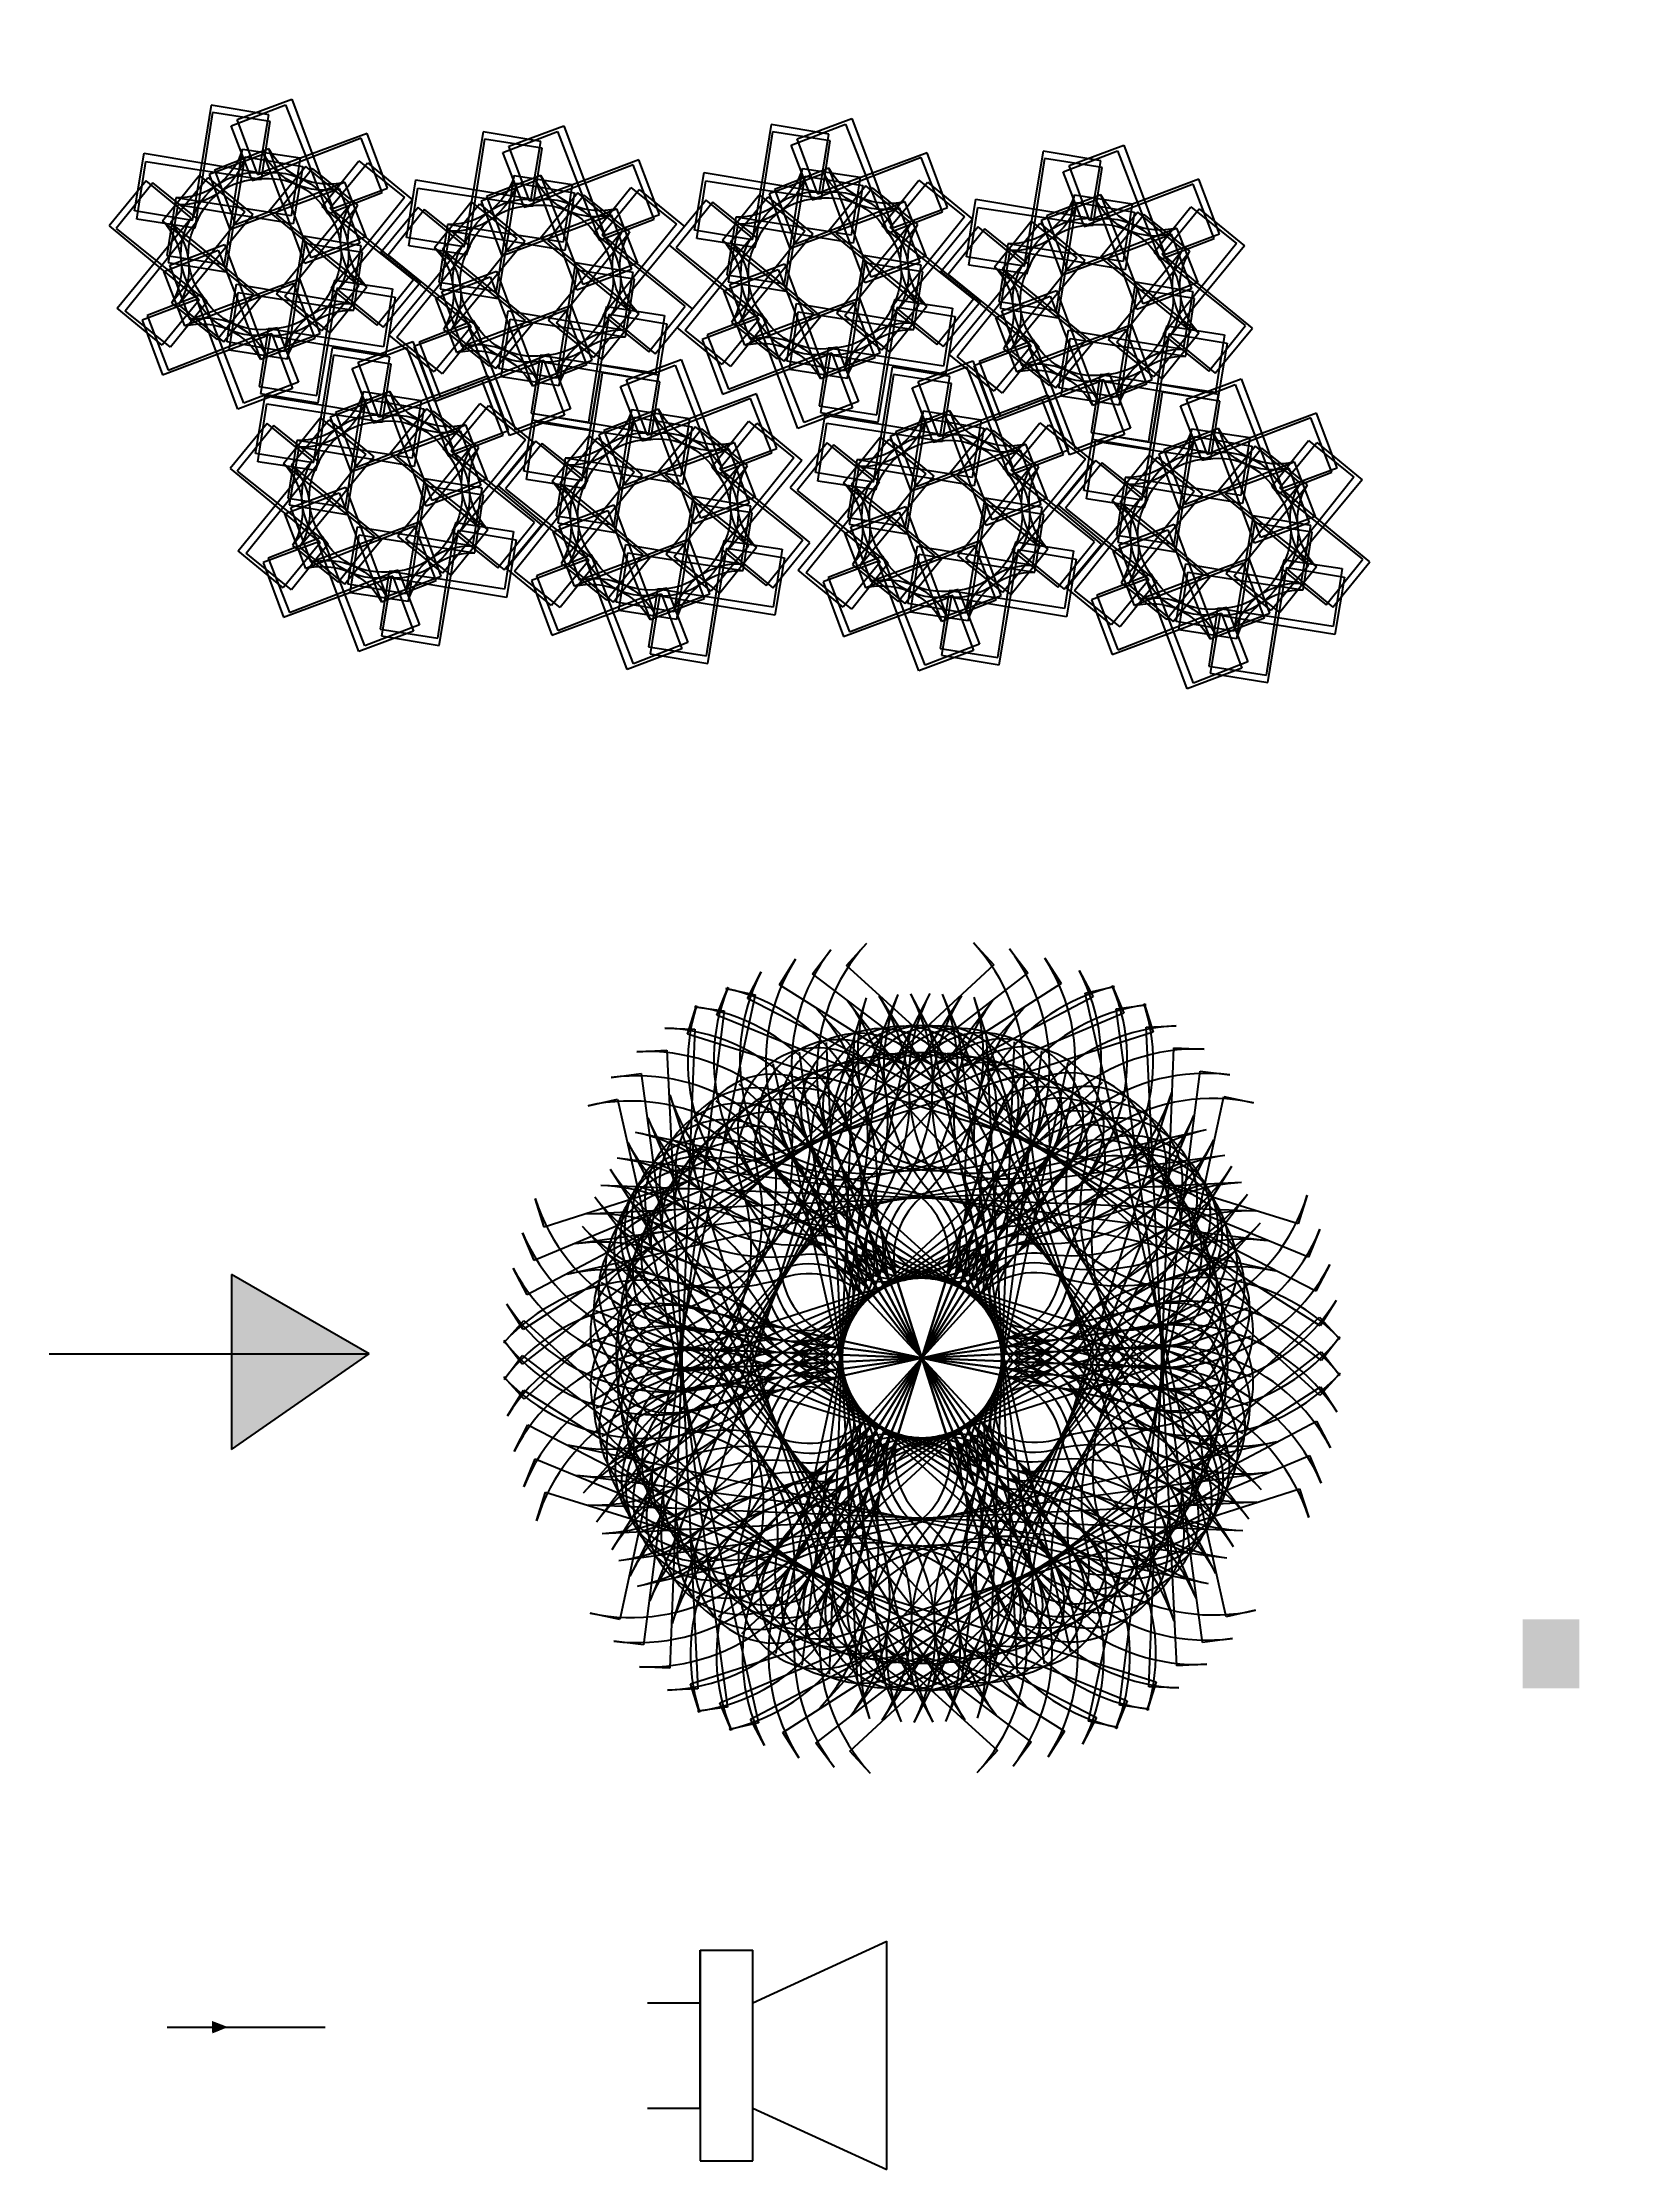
# Model space of a CAD drawing. Header units: inches. Extents: x 0 to 93838, y -1 to 60645.
# Drawn here: x 412.9 to 468.2, y 110 to 185 of the extents above; entities that cross this region are included whole.
import ezdxf

# ---------------------------------------------------------------- set-up
doc = ezdxf.new("R2010")
doc.units = ezdxf.units.IN
doc.header["$MEASUREMENT"] = 0
doc.styles.get("Standard").update_dxf_attribs({"font": 'arial.ttf'})

# ---------------------------------------------------------------- blocks, each defined once
blk = doc.blocks.new('*U1891')
for p, q in [((-2.817, 7.043), (-8.452, 7.043)), ((-8.452, 7.043), (-8.452, 1.409)), ((-2.817, 1.409), (-2.817, 7.043)), ((8.452, 7.043), (2.817, 7.043)), ((2.817, 7.043), (2.817, 1.409)), ((8.452, 1.409), (8.452, 7.043)), ((-8.452, 1.409), (-2.817, 1.409)), ((2.817, 1.409), (-2.817, 1.409)), ((2.817, 1.409), (8.452, 1.409)), ((-11.547, -4.226), (-8.452, -4.226)), ((-8.452, -4.226), (-8.452, -9.861)), ((-2.817, -4.226), (2.817, -4.226)), ((-2.817, -4.226), (-2.817, -4.226)), ((-2.817, -9.861), (-2.817, -4.226)), ((2.817, -4.226), (2.817, -9.861)), ((8.452, -9.861), (8.452, -4.226)), ((8.452, -4.226), (11.547, -4.226)), ((-8.452, -9.861), (-9.512, -9.861)), ((9.512, -9.861), (8.452, -9.861))]:
    blk.add_line(p, q)
for centre, radius, start, end in [((-5.635, 7.043), 2.817, 53.96812, 180), ((5.635, 7.043), 2.817, 0, 126.03188), ((0, 14.79), 6.762, 233.96812, 306.03188), ((-8.452, 4.226), 2.817, 90, 270), ((8.452, 4.226), 2.817, 270, 90), ((0, 1.409), 2.817, 0, 180), ((-2.817, -1.409), 2.817, 90, 155.68426), ((2.817, -1.409), 2.817, 24.31574, 90), ((-11.547, 2.536), 6.762, 270, 335.68426), ((11.547, 2.536), 6.762, 204.31574, 270), ((0, -4.226), 2.817, 6.75633, 173.24367), ((-9.512, -3.099), 6.762, 270, 353.24367), ((9.512, -3.099), 6.762, 186.75633, 270)]:
    blk.add_arc(centre, radius, start, end)
blk = doc.blocks.new('*U1892')
at = {"color": 0, "linetype": 'ByBlock', "lineweight": -2, "transparency": 16777216}
for p, rotation in [((132.767, 34.045), 24.99999999999999), ((132.654, 33.998), 19.99999999999994), ((132.536, 33.961), 14.99999999999994), ((132.416, 33.935), 9.99999999999994), ((132.294, 33.919), 4.999999999999918)]:
    blk.add_blockref('*U1891', p, dxfattribs=dict(at, rotation=rotation))
blk.add_blockref('*U1891', (132.172, 33.913), dxfattribs=at)
blk = doc.blocks.new('*U1823')
at = {"rotation": 167.7559567807185}
blk.add_blockref('*U1892', (136.967, 5.114), dxfattribs=at)
blk = doc.blocks.new('*U1824')
at = {"color": 0, "linetype": 'ByBlock', "lineweight": -2, "transparency": 16777216}
for p, rotation in [((301, 84.785), 59.99999999999997), ((303.38, 85.324), 299.9999999999999), ((301.311, 83.411), 120), ((303.691, 83.95), 240), ((302.656, 82.994), 180)]:
    blk.add_blockref('*U1823', p, dxfattribs=dict(at, rotation=rotation))
blk.add_blockref('*U1823', (302.034, 85.742), dxfattribs=at)
blk = doc.blocks.new('*U1882')
for p, q in [((-0.001, 0), (0, 0)), ((0, 0), (-0.001, 0)), ((-0.001, 0), (0, 0)), ((0, 0), (0, 0)), ((0, 0), (0, 0)), ((0, 0), (0, 0)), ((0, 0), (0, 0)), ((0, 0), (0, 0)), ((0, 0), (0, 0)), ((0, 0), (0, 0)), ((0, 0), (0, 0)), ((0, 0), (0, 0)), ((0, 0), (0, 0)), ((0, 0), (0, 0)), ((0, 0), (0, 0)), ((0, 0), (0, 0)), ((0, 0), (0, 0)), ((0, 0), (0, 0)), ((0, 0), (0.001, 0)), ((0.001, 0), (0, 0)), ((0, 0), (-0.001, 0)), ((0, 0), (0, 0)), ((0, 0), (0, 0)), ((0, 0), (0, 0)), ((0, 0), (0, 0)), ((0, 0), (0, 0)), ((0, 0), (0, 0)), ((0, 0), (0, 0)), ((0.001, 0), (0, 0)), ((0, 0), (0, 0)), ((0, 0), (0, 0)), ((0, 0), (0.001, 0))]:
    blk.add_line(p, q)
for centre, start, end in [((0, 0), 141.79793, 217.50716), ((-0.001, 0), 321.10302, 36.81225), ((0.001, 0), 141.79793, 217.50716), ((0, 0), 321.10302, 36.81225)]:
    blk.add_arc(centre, 0.000296, start, end)
blk = doc.blocks.new('*U1818')
at = {"color": 0, "linetype": 'ByBlock', "lineweight": -2, "transparency": 16777216}
blk.add_blockref('*U1882', (0.013, 0.009), dxfattribs=at)
for rotation in [59.99999999999997, 120, 180, 239.9999999999999, 299.9999999999999]:
    blk.add_blockref('*U1882', (0.013, 0.009), dxfattribs=dict(at, rotation=rotation))
blk = doc.blocks.new('*U1819')
for p, q in [((-0.001, 0), (0, 0)), ((0, 0), (-0.001, 0)), ((-0.001, 0), (0, 0)), ((0, 0), (0, 0)), ((0, 0), (0, 0)), ((0, 0), (0, 0)), ((0, 0), (0, 0)), ((0, 0), (0, 0)), ((0, 0), (0, 0)), ((0, 0), (0, 0)), ((0, 0), (0, 0)), ((0, 0), (0, 0)), ((0, 0), (0, 0)), ((0, 0), (0, 0)), ((0, 0), (0, 0)), ((0, 0), (0, 0)), ((0, 0), (0, 0)), ((0, 0), (0, 0)), ((0, 0), (0.001, 0)), ((0.001, 0), (0, 0)), ((0, 0), (-0.001, 0)), ((0, 0), (0, 0)), ((0, 0), (0, 0)), ((0, 0), (0, 0)), ((0, 0), (0, 0)), ((0, 0), (0, 0)), ((0, 0), (0, 0)), ((0, 0), (0, 0)), ((0.001, 0), (0, 0)), ((0, 0), (0, 0)), ((0, 0), (0, 0)), ((0, 0), (0.001, 0))]:
    blk.add_line(p, q)
for centre, start, end in [((0, 0), 141.79793, 217.50716), ((-0.001, 0), 321.10302, 36.81225), ((0.001, 0), 141.79793, 217.50716), ((0, 0), 321.10302, 36.81225)]:
    blk.add_arc(centre, 0.000296, start, end)
blk = doc.blocks.new('*U1885')
at = {"color": 0, "linetype": 'ByBlock', "lineweight": -2, "transparency": 16777216}
blk.add_blockref('*U1819', (0.013, 0.009), dxfattribs=at)
for rotation in [59.99999999999997, 120, 180, 239.9999999999999, 299.9999999999999]:
    blk.add_blockref('*U1819', (0.013, 0.009), dxfattribs=dict(at, rotation=rotation))
blk = doc.blocks.new('*U1846')
for p, q in [((-0.001, 0), (0, 0)), ((0, 0), (-0.001, 0)), ((-0.001, 0), (0, 0)), ((0, 0), (0, 0)), ((0, 0), (0, 0)), ((0, 0), (0, 0)), ((0, 0), (0, 0)), ((0, 0), (0, 0)), ((0, 0), (0, 0)), ((0, 0), (0, 0)), ((0, 0), (0, 0)), ((0, 0), (0, 0)), ((0, 0), (0, 0)), ((0, 0), (0, 0)), ((0, 0), (0, 0)), ((0, 0), (0, 0)), ((0, 0), (0, 0)), ((0, 0), (0, 0)), ((0, 0), (0.001, 0)), ((0.001, 0), (0, 0)), ((0, 0), (-0.001, 0)), ((0, 0), (0, 0)), ((0, 0), (0, 0)), ((0, 0), (0, 0)), ((0, 0), (0, 0)), ((0, 0), (0, 0)), ((0, 0), (0, 0)), ((0, 0), (0, 0)), ((0.001, 0), (0, 0)), ((0, 0), (0, 0)), ((0, 0), (0, 0)), ((0, 0), (0.001, 0))]:
    blk.add_line(p, q)
for centre, start, end in [((0, 0), 141.79793, 217.50716), ((-0.001, 0), 321.10302, 36.81225), ((0.001, 0), 141.79793, 217.50716), ((0, 0), 321.10302, 36.81225)]:
    blk.add_arc(centre, 0.000296, start, end)
blk = doc.blocks.new('*U1845')
at = {"color": 0, "linetype": 'ByBlock', "lineweight": -2, "transparency": 16777216}
blk.add_blockref('*U1846', (0.013, 0.009), dxfattribs=at)
for rotation in [59.99999999999997, 120, 180, 239.9999999999999, 299.9999999999999]:
    blk.add_blockref('*U1846', (0.013, 0.009), dxfattribs=dict(at, rotation=rotation))
blk = doc.blocks.new('*U1820')
for p, q in [((-0.001, 0), (0, 0)), ((0, 0), (-0.001, 0)), ((-0.001, 0), (0, 0)), ((0, 0), (0, 0)), ((0, 0), (0, 0)), ((0, 0), (0, 0)), ((0, 0), (0, 0)), ((0, 0), (0, 0)), ((0, 0), (0, 0)), ((0, 0), (0, 0)), ((0, 0), (0, 0)), ((0, 0), (0, 0)), ((0, 0), (0, 0)), ((0, 0), (0, 0)), ((0, 0), (0, 0)), ((0, 0), (0, 0)), ((0, 0), (0, 0)), ((0, 0), (0, 0)), ((0, 0), (0.001, 0)), ((0.001, 0), (0, 0)), ((0, 0), (-0.001, 0)), ((0, 0), (0, 0)), ((0, 0), (0, 0)), ((0, 0), (0, 0)), ((0, 0), (0, 0)), ((0, 0), (0, 0)), ((0, 0), (0, 0)), ((0, 0), (0, 0)), ((0.001, 0), (0, 0)), ((0, 0), (0, 0)), ((0, 0), (0, 0)), ((0, 0), (0.001, 0))]:
    blk.add_line(p, q)
for centre, start, end in [((0, 0), 141.79793, 217.50716), ((-0.001, 0), 321.10302, 36.81225), ((0.001, 0), 141.79793, 217.50716), ((0, 0), 321.10302, 36.81225)]:
    blk.add_arc(centre, 0.000296, start, end)
blk = doc.blocks.new('*U1847')
at = {"color": 0, "linetype": 'ByBlock', "lineweight": -2, "transparency": 16777216}
blk.add_blockref('*U1820', (0.013, 0.009), dxfattribs=at)
for rotation in [59.99999999999997, 120, 180, 239.9999999999999, 299.9999999999999]:
    blk.add_blockref('*U1820', (0.013, 0.009), dxfattribs=dict(at, rotation=rotation))
blk = doc.blocks.new('*U1848')
for p, q in [((-0.001, 0), (0, 0)), ((0, 0), (-0.001, 0)), ((-0.001, 0), (0, 0)), ((0, 0), (0, 0)), ((0, 0), (0, 0)), ((0, 0), (0, 0)), ((0, 0), (0, 0)), ((0, 0), (0, 0)), ((0, 0), (0, 0)), ((0, 0), (0, 0)), ((0, 0), (0, 0)), ((0, 0), (0, 0)), ((0, 0), (0, 0)), ((0, 0), (0, 0)), ((0, 0), (0, 0)), ((0, 0), (0, 0)), ((0, 0), (0, 0)), ((0, 0), (0, 0)), ((0, 0), (0.001, 0)), ((0.001, 0), (0, 0)), ((0, 0), (-0.001, 0)), ((0, 0), (0, 0)), ((0, 0), (0, 0)), ((0, 0), (0, 0)), ((0, 0), (0, 0)), ((0, 0), (0, 0)), ((0, 0), (0, 0)), ((0, 0), (0, 0)), ((0.001, 0), (0, 0)), ((0, 0), (0, 0)), ((0, 0), (0, 0)), ((0, 0), (0.001, 0))]:
    blk.add_line(p, q)
for centre, start, end in [((0, 0), 141.79793, 217.50716), ((-0.001, 0), 321.10302, 36.81225), ((0.001, 0), 141.79793, 217.50716), ((0, 0), 321.10302, 36.81225)]:
    blk.add_arc(centre, 0.000296, start, end)
blk = doc.blocks.new('*U1878')
at = {"color": 0, "linetype": 'ByBlock', "lineweight": -2, "transparency": 16777216}
blk.add_blockref('*U1848', (0.013, 0.009), dxfattribs=at)
for rotation in [59.99999999999997, 120, 180, 239.9999999999999, 299.9999999999999]:
    blk.add_blockref('*U1848', (0.013, 0.009), dxfattribs=dict(at, rotation=rotation))
blk = doc.blocks.new('*U1890')
for p, q in [((-0.001, 0), (0, 0)), ((0, 0), (-0.001, 0)), ((-0.001, 0), (0, 0)), ((0, 0), (0, 0)), ((0, 0), (0, 0)), ((0, 0), (0, 0)), ((0, 0), (0, 0)), ((0, 0), (0, 0)), ((0, 0), (0, 0)), ((0, 0), (0, 0)), ((0, 0), (0, 0)), ((0, 0), (0, 0)), ((0, 0), (0, 0)), ((0, 0), (0, 0)), ((0, 0), (0, 0)), ((0, 0), (0, 0)), ((0, 0), (0, 0)), ((0, 0), (0, 0)), ((0, 0), (0.001, 0)), ((0.001, 0), (0, 0)), ((0, 0), (-0.001, 0)), ((0, 0), (0, 0)), ((0, 0), (0, 0)), ((0, 0), (0, 0)), ((0, 0), (0, 0)), ((0, 0), (0, 0)), ((0, 0), (0, 0)), ((0, 0), (0, 0)), ((0.001, 0), (0, 0)), ((0, 0), (0, 0)), ((0, 0), (0, 0)), ((0, 0), (0.001, 0))]:
    blk.add_line(p, q)
for centre, start, end in [((0, 0), 141.79793, 217.50716), ((-0.001, 0), 321.10302, 36.81225), ((0.001, 0), 141.79793, 217.50716), ((0, 0), 321.10302, 36.81225)]:
    blk.add_arc(centre, 0.000296, start, end)
blk = doc.blocks.new('*U1817')
at = {"color": 0, "linetype": 'ByBlock', "lineweight": -2, "transparency": 16777216}
blk.add_blockref('*U1890', (0.013, 0.009), dxfattribs=at)
for rotation in [59.99999999999997, 120, 180, 239.9999999999999, 299.9999999999999]:
    blk.add_blockref('*U1890', (0.013, 0.009), dxfattribs=dict(at, rotation=rotation))
blk = doc.blocks.new('*U1880')
for p, q in [((-0.001, 0), (0, 0)), ((0, 0), (-0.001, 0)), ((-0.001, 0), (0, 0)), ((0, 0), (0, 0)), ((0, 0), (0, 0)), ((0, 0), (0, 0)), ((0, 0), (0, 0)), ((0, 0), (0, 0)), ((0, 0), (0, 0)), ((0, 0), (0, 0)), ((0, 0), (0, 0)), ((0, 0), (0, 0)), ((0, 0), (0, 0)), ((0, 0), (0, 0)), ((0, 0), (0, 0)), ((0, 0), (0, 0)), ((0, 0), (0, 0)), ((0, 0), (0, 0)), ((0, 0), (0.001, 0)), ((0.001, 0), (0, 0)), ((0, 0), (-0.001, 0)), ((0, 0), (0, 0)), ((0, 0), (0, 0)), ((0, 0), (0, 0)), ((0, 0), (0, 0)), ((0, 0), (0, 0)), ((0, 0), (0, 0)), ((0, 0), (0, 0)), ((0.001, 0), (0, 0)), ((0, 0), (0, 0)), ((0, 0), (0, 0)), ((0, 0), (0.001, 0))]:
    blk.add_line(p, q)
for centre, start, end in [((0, 0), 141.79793, 217.50716), ((-0.001, 0), 321.10302, 36.81225), ((0.001, 0), 141.79793, 217.50716), ((0, 0), 321.10302, 36.81225)]:
    blk.add_arc(centre, 0.000296, start, end)
blk = doc.blocks.new('*U1879')
at = {"color": 0, "linetype": 'ByBlock', "lineweight": -2, "transparency": 16777216}
blk.add_blockref('*U1880', (0.013, 0.009), dxfattribs=at)
for rotation in [59.99999999999997, 120, 180, 239.9999999999999, 299.9999999999999]:
    blk.add_blockref('*U1880', (0.013, 0.009), dxfattribs=dict(at, rotation=rotation))
blk = doc.blocks.new('*U1857')
for p, q in [((-0.001, 0), (0, 0)), ((0, 0), (-0.001, 0)), ((-0.001, 0), (0, 0)), ((0, 0), (0, 0)), ((0, 0), (0, 0)), ((0, 0), (0, 0)), ((0, 0), (0, 0)), ((0, 0), (0, 0)), ((0, 0), (0, 0)), ((0, 0), (0, 0)), ((0, 0), (0, 0)), ((0, 0), (0, 0)), ((0, 0), (0, 0)), ((0, 0), (0, 0)), ((0, 0), (0, 0)), ((0, 0), (0, 0)), ((0, 0), (0, 0)), ((0, 0), (0, 0)), ((0, 0), (0.001, 0)), ((0.001, 0), (0, 0)), ((0, 0), (-0.001, 0)), ((0, 0), (0, 0)), ((0, 0), (0, 0)), ((0, 0), (0, 0)), ((0, 0), (0, 0)), ((0, 0), (0, 0)), ((0, 0), (0, 0)), ((0, 0), (0, 0)), ((0.001, 0), (0, 0)), ((0, 0), (0, 0)), ((0, 0), (0, 0)), ((0, 0), (0.001, 0))]:
    blk.add_line(p, q)
for centre, start, end in [((0, 0), 141.79793, 217.50716), ((-0.001, 0), 321.10302, 36.81225), ((0.001, 0), 141.79793, 217.50716), ((0, 0), 321.10302, 36.81225)]:
    blk.add_arc(centre, 0.000296, start, end)
blk = doc.blocks.new('*U1855')
at = {"color": 0, "linetype": 'ByBlock', "lineweight": -2, "transparency": 16777216}
blk.add_blockref('*U1857', (0.013, 0.009), dxfattribs=at)
for rotation in [59.99999999999997, 120, 180, 239.9999999999999, 299.9999999999999]:
    blk.add_blockref('*U1857', (0.013, 0.009), dxfattribs=dict(at, rotation=rotation))
blk = doc.blocks.new('*U1856')
for p, q in [((-3.773, 2.924), (-5.238, 1.477)), ((-2.326, 1.459), (-3.773, 2.924)), ((-3.307, 1.471), (-1.824, 2.901)), ((-1.824, 2.901), (-0.394, 1.418)), ((1.877, 2.924), (0.412, 1.477)), ((3.325, 1.459), (1.877, 2.924)), ((2.344, 1.471), (3.826, 2.901)), ((3.826, 2.901), (5.256, 1.418)), ((-5.238, 1.477), (-3.791, 0.011)), ((-3.791, 0.011), (-2.326, 1.459)), ((-1.877, -0.012), (-3.307, 1.471)), ((-0.394, 1.418), (-1.877, -0.012)), ((0.412, 1.477), (1.859, 0.011)), ((1.859, 0.011), (3.325, 1.459)), ((3.773, -0.012), (2.344, 1.471)), ((5.256, 1.418), (3.773, -0.012)), ((-5.256, -1.436), (-3.791, 0.011)), ((-3.791, 0.011), (-2.343, -1.454)), ((0.394, -1.436), (1.859, 0.011)), ((1.859, 0.011), (3.307, -1.454)), ((-1.877, -0.012), (-3.36, -1.442)), ((-0.447, -1.495), (-1.877, -0.012)), ((3.773, -0.012), (2.291, -1.442)), ((5.203, -1.495), (3.773, -0.012)), ((-3.808, -2.901), (-5.256, -1.436)), ((-2.343, -1.454), (-3.808, -2.901)), ((-3.36, -1.442), (-1.93, -2.924)), ((-1.93, -2.924), (-0.447, -1.495)), ((1.842, -2.901), (0.394, -1.436)), ((3.307, -1.454), (1.842, -2.901)), ((2.291, -1.442), (3.72, -2.924)), ((3.72, -2.924), (5.203, -1.495))]:
    blk.add_line(p, q)
for centre, start, end in [((-5.207, 0.049), 321.10302, 36.81225), ((-0.46, -0.009), 141.79793, 217.50716), ((0.443, 0.049), 321.10302, 36.81225), ((5.19, -0.009), 141.79793, 217.50716)]:
    blk.add_arc(centre, 2.373, start, end)
blk = doc.blocks.new('*U1853')
at = {"color": 0, "linetype": 'ByBlock', "lineweight": -2, "transparency": 16777216}
for p, rotation in [((102.86, 69.19), 299.9999999999999), ((102.944, 68.983), 59.99999999999997), ((102.98, 69.239), 239.9999999999999), ((103.064, 69.031), 120), ((103.082, 69.16), 180)]:
    blk.add_blockref('*U1856', p, dxfattribs=dict(at, rotation=rotation))
blk.add_blockref('*U1856', (102.842, 69.062), dxfattribs=at)
blk = doc.blocks.new('*U1864')
for p, q in [((-3.773, 2.924), (-5.238, 1.477)), ((-2.326, 1.459), (-3.773, 2.924)), ((-3.307, 1.471), (-1.824, 2.901)), ((-1.824, 2.901), (-0.394, 1.418)), ((1.877, 2.924), (0.412, 1.477)), ((3.325, 1.459), (1.877, 2.924)), ((2.344, 1.471), (3.826, 2.901)), ((3.826, 2.901), (5.256, 1.418)), ((-5.238, 1.477), (-3.791, 0.011)), ((-3.791, 0.011), (-2.326, 1.459)), ((-1.877, -0.012), (-3.307, 1.471)), ((-0.394, 1.418), (-1.877, -0.012)), ((0.412, 1.477), (1.859, 0.011)), ((1.859, 0.011), (3.325, 1.459)), ((3.773, -0.012), (2.344, 1.471)), ((5.256, 1.418), (3.773, -0.012)), ((-5.256, -1.436), (-3.791, 0.011)), ((-3.791, 0.011), (-2.343, -1.454)), ((0.394, -1.436), (1.859, 0.011)), ((1.859, 0.011), (3.307, -1.454)), ((-1.877, -0.012), (-3.36, -1.442)), ((-0.447, -1.495), (-1.877, -0.012)), ((3.773, -0.012), (2.291, -1.442)), ((5.203, -1.495), (3.773, -0.012)), ((-3.808, -2.901), (-5.256, -1.436)), ((-2.343, -1.454), (-3.808, -2.901)), ((-3.36, -1.442), (-1.93, -2.924)), ((-1.93, -2.924), (-0.447, -1.495)), ((1.842, -2.901), (0.394, -1.436)), ((3.307, -1.454), (1.842, -2.901)), ((2.291, -1.442), (3.72, -2.924)), ((3.72, -2.924), (5.203, -1.495))]:
    blk.add_line(p, q)
for centre, start, end in [((-5.207, 0.049), 321.10302, 36.81225), ((-0.46, -0.009), 141.79793, 217.50716), ((0.443, 0.049), 321.10302, 36.81225), ((5.19, -0.009), 141.79793, 217.50716)]:
    blk.add_arc(centre, 2.373, start, end)
blk = doc.blocks.new('*U1881')
at = {"color": 0, "linetype": 'ByBlock', "lineweight": -2, "transparency": 16777216}
for p, rotation in [((102.86, 69.19), 299.9999999999999), ((102.944, 68.983), 59.99999999999997), ((102.98, 69.239), 239.9999999999999), ((103.064, 69.031), 120), ((103.082, 69.16), 180)]:
    blk.add_blockref('*U1864', p, dxfattribs=dict(at, rotation=rotation))
blk.add_blockref('*U1864', (102.842, 69.062), dxfattribs=at)
blk = doc.blocks.new('*U1887')
for p, q in [((-3.773, 2.924), (-5.238, 1.477)), ((-2.326, 1.459), (-3.773, 2.924)), ((-3.307, 1.471), (-1.824, 2.901)), ((-1.824, 2.901), (-0.394, 1.418)), ((1.877, 2.924), (0.412, 1.477)), ((3.325, 1.459), (1.877, 2.924)), ((2.344, 1.471), (3.826, 2.901)), ((3.826, 2.901), (5.256, 1.418)), ((-5.238, 1.477), (-3.791, 0.011)), ((-3.791, 0.011), (-2.326, 1.459)), ((-1.877, -0.012), (-3.307, 1.471)), ((-0.394, 1.418), (-1.877, -0.012)), ((0.412, 1.477), (1.859, 0.011)), ((1.859, 0.011), (3.325, 1.459)), ((3.773, -0.012), (2.344, 1.471)), ((5.256, 1.418), (3.773, -0.012)), ((-5.256, -1.436), (-3.791, 0.011)), ((-3.791, 0.011), (-2.343, -1.454)), ((0.394, -1.436), (1.859, 0.011)), ((1.859, 0.011), (3.307, -1.454)), ((-1.877, -0.012), (-3.36, -1.442)), ((-0.447, -1.495), (-1.877, -0.012)), ((3.773, -0.012), (2.291, -1.442)), ((5.203, -1.495), (3.773, -0.012)), ((-3.808, -2.901), (-5.256, -1.436)), ((-2.343, -1.454), (-3.808, -2.901)), ((-3.36, -1.442), (-1.93, -2.924)), ((-1.93, -2.924), (-0.447, -1.495)), ((1.842, -2.901), (0.394, -1.436)), ((3.307, -1.454), (1.842, -2.901)), ((2.291, -1.442), (3.72, -2.924)), ((3.72, -2.924), (5.203, -1.495))]:
    blk.add_line(p, q)
for centre, start, end in [((-5.207, 0.049), 321.10302, 36.81225), ((-0.46, -0.009), 141.79793, 217.50716), ((0.443, 0.049), 321.10302, 36.81225), ((5.19, -0.009), 141.79793, 217.50716)]:
    blk.add_arc(centre, 2.373, start, end)
blk = doc.blocks.new('*U1886')
at = {"color": 0, "linetype": 'ByBlock', "lineweight": -2, "transparency": 16777216}
for p, rotation in [((102.86, 69.19), 299.9999999999999), ((102.944, 68.983), 59.99999999999997), ((102.98, 69.239), 239.9999999999999), ((103.064, 69.031), 120), ((103.082, 69.16), 180)]:
    blk.add_blockref('*U1887', p, dxfattribs=dict(at, rotation=rotation))
blk.add_blockref('*U1887', (102.842, 69.062), dxfattribs=at)
blk = doc.blocks.new('*U1889')
for p, q in [((-3.773, 2.924), (-5.238, 1.477)), ((-2.326, 1.459), (-3.773, 2.924)), ((-3.307, 1.471), (-1.824, 2.901)), ((-1.824, 2.901), (-0.394, 1.418)), ((1.877, 2.924), (0.412, 1.477)), ((3.325, 1.459), (1.877, 2.924)), ((2.344, 1.471), (3.826, 2.901)), ((3.826, 2.901), (5.256, 1.418)), ((-5.238, 1.477), (-3.791, 0.011)), ((-3.791, 0.011), (-2.326, 1.459)), ((-1.877, -0.012), (-3.307, 1.471)), ((-0.394, 1.418), (-1.877, -0.012)), ((0.412, 1.477), (1.859, 0.011)), ((1.859, 0.011), (3.325, 1.459)), ((3.773, -0.012), (2.344, 1.471)), ((5.256, 1.418), (3.773, -0.012)), ((-5.256, -1.436), (-3.791, 0.011)), ((-3.791, 0.011), (-2.343, -1.454)), ((0.394, -1.436), (1.859, 0.011)), ((1.859, 0.011), (3.307, -1.454)), ((-1.877, -0.012), (-3.36, -1.442)), ((-0.447, -1.495), (-1.877, -0.012)), ((3.773, -0.012), (2.291, -1.442)), ((5.203, -1.495), (3.773, -0.012)), ((-3.808, -2.901), (-5.256, -1.436)), ((-2.343, -1.454), (-3.808, -2.901)), ((-3.36, -1.442), (-1.93, -2.924)), ((-1.93, -2.924), (-0.447, -1.495)), ((1.842, -2.901), (0.394, -1.436)), ((3.307, -1.454), (1.842, -2.901)), ((2.291, -1.442), (3.72, -2.924)), ((3.72, -2.924), (5.203, -1.495))]:
    blk.add_line(p, q)
for centre, start, end in [((-5.207, 0.049), 321.10302, 36.81225), ((-0.46, -0.009), 141.79793, 217.50716), ((0.443, 0.049), 321.10302, 36.81225), ((5.19, -0.009), 141.79793, 217.50716)]:
    blk.add_arc(centre, 2.373, start, end)
blk = doc.blocks.new('*U1816')
at = {"color": 0, "linetype": 'ByBlock', "lineweight": -2, "transparency": 16777216}
for p, rotation in [((102.86, 69.19), 299.9999999999999), ((102.944, 68.983), 59.99999999999997), ((102.98, 69.239), 239.9999999999999), ((103.064, 69.031), 120), ((103.082, 69.16), 180)]:
    blk.add_blockref('*U1889', p, dxfattribs=dict(at, rotation=rotation))
blk.add_blockref('*U1889', (102.842, 69.062), dxfattribs=at)
blk = doc.blocks.new('*U1799')
for p, q in [((-0.001, 0), (0, 0)), ((0, 0), (-0.001, 0)), ((-0.001, 0), (0, 0)), ((0, 0), (0, 0)), ((0, 0), (0, 0)), ((0, 0), (0, 0)), ((0, 0), (0, 0)), ((0, 0), (0, 0)), ((0, 0), (0, 0)), ((0, 0), (0, 0)), ((0, 0), (0, 0)), ((0, 0), (0, 0)), ((0, 0), (0, 0)), ((0, 0), (0, 0)), ((0, 0), (0, 0)), ((0, 0), (0, 0)), ((0, 0), (0, 0)), ((0, 0), (0, 0)), ((0, 0), (0.001, 0)), ((0.001, 0), (0, 0)), ((0, 0), (-0.001, 0)), ((0, 0), (0, 0)), ((0, 0), (0, 0)), ((0, 0), (0, 0)), ((0, 0), (0, 0)), ((0, 0), (0, 0)), ((0, 0), (0, 0)), ((0, 0), (0, 0)), ((0.001, 0), (0, 0)), ((0, 0), (0, 0)), ((0, 0), (0, 0)), ((0, 0), (0.001, 0))]:
    blk.add_line(p, q)
for centre, start, end in [((0, 0), 141.79793, 217.50716), ((-0.001, 0), 321.10302, 36.81225), ((0.001, 0), 141.79793, 217.50716), ((0, 0), 321.10302, 36.81225)]:
    blk.add_arc(centre, 0.000296, start, end)
blk = doc.blocks.new('*U1854')
at = {"color": 0, "linetype": 'ByBlock', "lineweight": -2, "transparency": 16777216}
blk.add_blockref('*U1799', (0.013, 0.009), dxfattribs=at)
for rotation in [59.99999999999997, 120, 180, 239.9999999999999, 299.9999999999999]:
    blk.add_blockref('*U1799', (0.013, 0.009), dxfattribs=dict(at, rotation=rotation))
blk = doc.blocks.new('*U1834')
for p, q in [((-0.001, 0), (0, 0)), ((0, 0), (-0.001, 0)), ((-0.001, 0), (0, 0)), ((0, 0), (0, 0)), ((0, 0), (0, 0)), ((0, 0), (0, 0)), ((0, 0), (0, 0)), ((0, 0), (0, 0)), ((0, 0), (0, 0)), ((0, 0), (0, 0)), ((0, 0), (0, 0)), ((0, 0), (0, 0)), ((0, 0), (0, 0)), ((0, 0), (0, 0)), ((0, 0), (0, 0)), ((0, 0), (0, 0)), ((0, 0), (0, 0)), ((0, 0), (0, 0)), ((0, 0), (0.001, 0)), ((0.001, 0), (0, 0)), ((0, 0), (-0.001, 0)), ((0, 0), (0, 0)), ((0, 0), (0, 0)), ((0, 0), (0, 0)), ((0, 0), (0, 0)), ((0, 0), (0, 0)), ((0, 0), (0, 0)), ((0, 0), (0, 0)), ((0.001, 0), (0, 0)), ((0, 0), (0, 0)), ((0, 0), (0, 0)), ((0, 0), (0.001, 0))]:
    blk.add_line(p, q)
for centre, start, end in [((0, 0), 141.79793, 217.50716), ((-0.001, 0), 321.10302, 36.81225), ((0.001, 0), 141.79793, 217.50716), ((0, 0), 321.10302, 36.81225)]:
    blk.add_arc(centre, 0.000296, start, end)
blk = doc.blocks.new('*U1875')
at = {"color": 0, "linetype": 'ByBlock', "lineweight": -2, "transparency": 16777216}
blk.add_blockref('*U1834', (0.013, 0.009), dxfattribs=at)
for rotation in [59.99999999999997, 120, 180, 239.9999999999999, 299.9999999999999]:
    blk.add_blockref('*U1834', (0.013, 0.009), dxfattribs=dict(at, rotation=rotation))
blk = doc.blocks.new('*U1852')
for p, q in [((-0.001, 0), (0, 0)), ((0, 0), (-0.001, 0)), ((-0.001, 0), (0, 0)), ((0, 0), (0, 0)), ((0, 0), (0, 0)), ((0, 0), (0, 0)), ((0, 0), (0, 0)), ((0, 0), (0, 0)), ((0, 0), (0, 0)), ((0, 0), (0, 0)), ((0, 0), (0, 0)), ((0, 0), (0, 0)), ((0, 0), (0, 0)), ((0, 0), (0, 0)), ((0, 0), (0, 0)), ((0, 0), (0, 0)), ((0, 0), (0, 0)), ((0, 0), (0, 0)), ((0, 0), (0.001, 0)), ((0.001, 0), (0, 0)), ((0, 0), (-0.001, 0)), ((0, 0), (0, 0)), ((0, 0), (0, 0)), ((0, 0), (0, 0)), ((0, 0), (0, 0)), ((0, 0), (0, 0)), ((0, 0), (0, 0)), ((0, 0), (0, 0)), ((0.001, 0), (0, 0)), ((0, 0), (0, 0)), ((0, 0), (0, 0)), ((0, 0), (0.001, 0))]:
    blk.add_line(p, q)
for centre, start, end in [((0, 0), 141.79793, 217.50716), ((-0.001, 0), 321.10302, 36.81225), ((0.001, 0), 141.79793, 217.50716), ((0, 0), 321.10302, 36.81225)]:
    blk.add_arc(centre, 0.000296, start, end)
blk = doc.blocks.new('*U1876')
at = {"color": 0, "linetype": 'ByBlock', "lineweight": -2, "transparency": 16777216}
blk.add_blockref('*U1852', (0.013, 0.009), dxfattribs=at)
for rotation in [59.99999999999997, 120, 180, 239.9999999999999, 299.9999999999999]:
    blk.add_blockref('*U1852', (0.013, 0.009), dxfattribs=dict(at, rotation=rotation))
blk = doc.blocks.new('*U1849')
for p, q in [((-0.001, 0), (0, 0)), ((0, 0), (-0.001, 0)), ((-0.001, 0), (0, 0)), ((0, 0), (0, 0)), ((0, 0), (0, 0)), ((0, 0), (0, 0)), ((0, 0), (0, 0)), ((0, 0), (0, 0)), ((0, 0), (0, 0)), ((0, 0), (0, 0)), ((0, 0), (0, 0)), ((0, 0), (0, 0)), ((0, 0), (0, 0)), ((0, 0), (0, 0)), ((0, 0), (0, 0)), ((0, 0), (0, 0)), ((0, 0), (0, 0)), ((0, 0), (0, 0)), ((0, 0), (0.001, 0)), ((0.001, 0), (0, 0)), ((0, 0), (-0.001, 0)), ((0, 0), (0, 0)), ((0, 0), (0, 0)), ((0, 0), (0, 0)), ((0, 0), (0, 0)), ((0, 0), (0, 0)), ((0, 0), (0, 0)), ((0, 0), (0, 0)), ((0.001, 0), (0, 0)), ((0, 0), (0, 0)), ((0, 0), (0, 0)), ((0, 0), (0.001, 0))]:
    blk.add_line(p, q)
for centre, start, end in [((0, 0), 141.79793, 217.50716), ((-0.001, 0), 321.10302, 36.81225), ((0.001, 0), 141.79793, 217.50716), ((0, 0), 321.10302, 36.81225)]:
    blk.add_arc(centre, 0.000296, start, end)
blk = doc.blocks.new('*U1850')
at = {"color": 0, "linetype": 'ByBlock', "lineweight": -2, "transparency": 16777216}
blk.add_blockref('*U1849', (0.013, 0.009), dxfattribs=at)
for rotation in [59.99999999999997, 120, 180, 239.9999999999999, 299.9999999999999]:
    blk.add_blockref('*U1849', (0.013, 0.009), dxfattribs=dict(at, rotation=rotation))
blk = doc.blocks.new('*U1851')
for p, q in [((-0.001, 0), (0, 0)), ((0, 0), (-0.001, 0)), ((-0.001, 0), (0, 0)), ((0, 0), (0, 0)), ((0, 0), (0, 0)), ((0, 0), (0, 0)), ((0, 0), (0, 0)), ((0, 0), (0, 0)), ((0, 0), (0, 0)), ((0, 0), (0, 0)), ((0, 0), (0, 0)), ((0, 0), (0, 0)), ((0, 0), (0, 0)), ((0, 0), (0, 0)), ((0, 0), (0, 0)), ((0, 0), (0, 0)), ((0, 0), (0, 0)), ((0, 0), (0, 0)), ((0, 0), (0.001, 0)), ((0.001, 0), (0, 0)), ((0, 0), (-0.001, 0)), ((0, 0), (0, 0)), ((0, 0), (0, 0)), ((0, 0), (0, 0)), ((0, 0), (0, 0)), ((0, 0), (0, 0)), ((0, 0), (0, 0)), ((0, 0), (0, 0)), ((0.001, 0), (0, 0)), ((0, 0), (0, 0)), ((0, 0), (0, 0)), ((0, 0), (0.001, 0))]:
    blk.add_line(p, q)
for centre, start, end in [((0, 0), 141.79793, 217.50716), ((-0.001, 0), 321.10302, 36.81225), ((0.001, 0), 141.79793, 217.50716), ((0, 0), 321.10302, 36.81225)]:
    blk.add_arc(centre, 0.000296, start, end)
blk = doc.blocks.new('*U1841')
at = {"color": 0, "linetype": 'ByBlock', "lineweight": -2, "transparency": 16777216}
blk.add_blockref('*U1851', (0.013, 0.009), dxfattribs=at)
for rotation in [59.99999999999997, 120, 180, 239.9999999999999, 299.9999999999999]:
    blk.add_blockref('*U1851', (0.013, 0.009), dxfattribs=dict(at, rotation=rotation))
blk = doc.blocks.new('*U1842')
for p, q in [((-0.001, 0), (0, 0)), ((0, 0), (-0.001, 0)), ((-0.001, 0), (0, 0)), ((0, 0), (0, 0)), ((0, 0), (0, 0)), ((0, 0), (0, 0)), ((0, 0), (0, 0)), ((0, 0), (0, 0)), ((0, 0), (0, 0)), ((0, 0), (0, 0)), ((0, 0), (0, 0)), ((0, 0), (0, 0)), ((0, 0), (0, 0)), ((0, 0), (0, 0)), ((0, 0), (0, 0)), ((0, 0), (0, 0)), ((0, 0), (0, 0)), ((0, 0), (0, 0)), ((0, 0), (0.001, 0)), ((0.001, 0), (0, 0)), ((0, 0), (-0.001, 0)), ((0, 0), (0, 0)), ((0, 0), (0, 0)), ((0, 0), (0, 0)), ((0, 0), (0, 0)), ((0, 0), (0, 0)), ((0, 0), (0, 0)), ((0, 0), (0, 0)), ((0.001, 0), (0, 0)), ((0, 0), (0, 0)), ((0, 0), (0, 0)), ((0, 0), (0.001, 0))]:
    blk.add_line(p, q)
for centre, start, end in [((0, 0), 141.79793, 217.50716), ((-0.001, 0), 321.10302, 36.81225), ((0.001, 0), 141.79793, 217.50716), ((0, 0), 321.10302, 36.81225)]:
    blk.add_arc(centre, 0.000296, start, end)
blk = doc.blocks.new('*U1797')
at = {"color": 0, "linetype": 'ByBlock', "lineweight": -2, "transparency": 16777216}
blk.add_blockref('*U1842', (0.013, 0.009), dxfattribs=at)
for rotation in [59.99999999999997, 120, 180, 239.9999999999999, 299.9999999999999]:
    blk.add_blockref('*U1842', (0.013, 0.009), dxfattribs=dict(at, rotation=rotation))
blk = doc.blocks.new('*U1844')
for p, q in [((-0.001, 0), (0, 0)), ((0, 0), (-0.001, 0)), ((-0.001, 0), (0, 0)), ((0, 0), (0, 0)), ((0, 0), (0, 0)), ((0, 0), (0, 0)), ((0, 0), (0, 0)), ((0, 0), (0, 0)), ((0, 0), (0, 0)), ((0, 0), (0, 0)), ((0, 0), (0, 0)), ((0, 0), (0, 0)), ((0, 0), (0, 0)), ((0, 0), (0, 0)), ((0, 0), (0, 0)), ((0, 0), (0, 0)), ((0, 0), (0, 0)), ((0, 0), (0, 0)), ((0, 0), (0.001, 0)), ((0.001, 0), (0, 0)), ((0, 0), (-0.001, 0)), ((0, 0), (0, 0)), ((0, 0), (0, 0)), ((0, 0), (0, 0)), ((0, 0), (0, 0)), ((0, 0), (0, 0)), ((0, 0), (0, 0)), ((0, 0), (0, 0)), ((0.001, 0), (0, 0)), ((0, 0), (0, 0)), ((0, 0), (0, 0)), ((0, 0), (0.001, 0))]:
    blk.add_line(p, q)
for centre, start, end in [((0, 0), 141.79793, 217.50716), ((-0.001, 0), 321.10302, 36.81225), ((0.001, 0), 141.79793, 217.50716), ((0, 0), 321.10302, 36.81225)]:
    blk.add_arc(centre, 0.000296, start, end)
blk = doc.blocks.new('*U1843')
at = {"color": 0, "linetype": 'ByBlock', "lineweight": -2, "transparency": 16777216}
blk.add_blockref('*U1844', (0.013, 0.009), dxfattribs=at)
for rotation in [59.99999999999997, 120, 180, 239.9999999999999, 299.9999999999999]:
    blk.add_blockref('*U1844', (0.013, 0.009), dxfattribs=dict(at, rotation=rotation))
blk = doc.blocks.new('*U1877')
for p, q in [((-0.001, 0), (0, 0)), ((0, 0), (-0.001, 0)), ((-0.001, 0), (0, 0)), ((0, 0), (0, 0)), ((0, 0), (0, 0)), ((0, 0), (0, 0)), ((0, 0), (0, 0)), ((0, 0), (0, 0)), ((0, 0), (0, 0)), ((0, 0), (0, 0)), ((0, 0), (0, 0)), ((0, 0), (0, 0)), ((0, 0), (0, 0)), ((0, 0), (0, 0)), ((0, 0), (0, 0)), ((0, 0), (0, 0)), ((0, 0), (0, 0)), ((0, 0), (0, 0)), ((0, 0), (0.001, 0)), ((0.001, 0), (0, 0)), ((0, 0), (-0.001, 0)), ((0, 0), (0, 0)), ((0, 0), (0, 0)), ((0, 0), (0, 0)), ((0, 0), (0, 0)), ((0, 0), (0, 0)), ((0, 0), (0, 0)), ((0, 0), (0, 0)), ((0.001, 0), (0, 0)), ((0, 0), (0, 0)), ((0, 0), (0, 0)), ((0, 0), (0.001, 0))]:
    blk.add_line(p, q)
for centre, start, end in [((0, 0), 141.79793, 217.50716), ((-0.001, 0), 321.10302, 36.81225), ((0.001, 0), 141.79793, 217.50716), ((0, 0), 321.10302, 36.81225)]:
    blk.add_arc(centre, 0.000296, start, end)
blk = doc.blocks.new('*U1883')
at = {"color": 0, "linetype": 'ByBlock', "lineweight": -2, "transparency": 16777216}
blk.add_blockref('*U1877', (0.013, 0.009), dxfattribs=at)
for rotation in [59.99999999999997, 120, 180, 239.9999999999999, 299.9999999999999]:
    blk.add_blockref('*U1877', (0.013, 0.009), dxfattribs=dict(at, rotation=rotation))
blk = doc.blocks.new('*U1884')
for p, q in [((-3.773, 2.924), (-5.238, 1.477)), ((-2.326, 1.459), (-3.773, 2.924)), ((-3.307, 1.471), (-1.824, 2.901)), ((-1.824, 2.901), (-0.394, 1.418)), ((1.877, 2.924), (0.412, 1.477)), ((3.325, 1.459), (1.877, 2.924)), ((2.344, 1.471), (3.826, 2.901)), ((3.826, 2.901), (5.256, 1.418)), ((-5.238, 1.477), (-3.791, 0.011)), ((-3.791, 0.011), (-2.326, 1.459)), ((-1.877, -0.012), (-3.307, 1.471)), ((-0.394, 1.418), (-1.877, -0.012)), ((0.412, 1.477), (1.859, 0.011)), ((1.859, 0.011), (3.325, 1.459)), ((3.773, -0.012), (2.344, 1.471)), ((5.256, 1.418), (3.773, -0.012)), ((-5.256, -1.436), (-3.791, 0.011)), ((-3.791, 0.011), (-2.343, -1.454)), ((0.394, -1.436), (1.859, 0.011)), ((1.859, 0.011), (3.307, -1.454)), ((-1.877, -0.012), (-3.36, -1.442)), ((-0.447, -1.495), (-1.877, -0.012)), ((3.773, -0.012), (2.291, -1.442)), ((5.203, -1.495), (3.773, -0.012)), ((-3.808, -2.901), (-5.256, -1.436)), ((-2.343, -1.454), (-3.808, -2.901)), ((-3.36, -1.442), (-1.93, -2.924)), ((-1.93, -2.924), (-0.447, -1.495)), ((1.842, -2.901), (0.394, -1.436)), ((3.307, -1.454), (1.842, -2.901)), ((2.291, -1.442), (3.72, -2.924)), ((3.72, -2.924), (5.203, -1.495))]:
    blk.add_line(p, q)
for centre, start, end in [((-5.207, 0.049), 321.10302, 36.81225), ((-0.46, -0.009), 141.79793, 217.50716), ((0.443, 0.049), 321.10302, 36.81225), ((5.19, -0.009), 141.79793, 217.50716)]:
    blk.add_arc(centre, 2.373, start, end)
blk = doc.blocks.new('*U1888')
at = {"color": 0, "linetype": 'ByBlock', "lineweight": -2, "transparency": 16777216}
for p, rotation in [((102.86, 69.19), 299.9999999999999), ((102.944, 68.983), 59.99999999999997), ((102.98, 69.239), 239.9999999999999), ((103.064, 69.031), 120), ((103.082, 69.16), 180)]:
    blk.add_blockref('*U1884', p, dxfattribs=dict(at, rotation=rotation))
blk.add_blockref('*U1884', (102.842, 69.062), dxfattribs=at)
blk = doc.blocks.new('*U1798')
for p, q in [((-3.773, 2.924), (-5.238, 1.477)), ((-2.326, 1.459), (-3.773, 2.924)), ((-3.307, 1.471), (-1.824, 2.901)), ((-1.824, 2.901), (-0.394, 1.418)), ((1.877, 2.924), (0.412, 1.477)), ((3.325, 1.459), (1.877, 2.924)), ((2.344, 1.471), (3.826, 2.901)), ((3.826, 2.901), (5.256, 1.418)), ((-5.238, 1.477), (-3.791, 0.011)), ((-3.791, 0.011), (-2.326, 1.459)), ((-1.877, -0.012), (-3.307, 1.471)), ((-0.394, 1.418), (-1.877, -0.012)), ((0.412, 1.477), (1.859, 0.011)), ((1.859, 0.011), (3.325, 1.459)), ((3.773, -0.012), (2.344, 1.471)), ((5.256, 1.418), (3.773, -0.012)), ((-5.256, -1.436), (-3.791, 0.011)), ((-3.791, 0.011), (-2.343, -1.454)), ((0.394, -1.436), (1.859, 0.011)), ((1.859, 0.011), (3.307, -1.454)), ((-1.877, -0.012), (-3.36, -1.442)), ((-0.447, -1.495), (-1.877, -0.012)), ((3.773, -0.012), (2.291, -1.442)), ((5.203, -1.495), (3.773, -0.012)), ((-3.808, -2.901), (-5.256, -1.436)), ((-2.343, -1.454), (-3.808, -2.901)), ((-3.36, -1.442), (-1.93, -2.924)), ((-1.93, -2.924), (-0.447, -1.495)), ((1.842, -2.901), (0.394, -1.436)), ((3.307, -1.454), (1.842, -2.901)), ((2.291, -1.442), (3.72, -2.924)), ((3.72, -2.924), (5.203, -1.495))]:
    blk.add_line(p, q)
for centre, start, end in [((-5.207, 0.049), 321.10302, 36.81225), ((-0.46, -0.009), 141.79793, 217.50716), ((0.443, 0.049), 321.10302, 36.81225), ((5.19, -0.009), 141.79793, 217.50716)]:
    blk.add_arc(centre, 2.373, start, end)
blk = doc.blocks.new('*U1800')
at = {"color": 0, "linetype": 'ByBlock', "lineweight": -2, "transparency": 16777216}
for p, rotation in [((102.86, 69.19), 299.9999999999999), ((102.944, 68.983), 59.99999999999997), ((102.98, 69.239), 239.9999999999999), ((103.064, 69.031), 120), ((103.082, 69.16), 180)]:
    blk.add_blockref('*U1798', p, dxfattribs=dict(at, rotation=rotation))
blk.add_blockref('*U1798', (102.842, 69.062), dxfattribs=at)
blk = doc.blocks.new('*U1794')
for p, q in [((-3.773, 2.924), (-5.238, 1.477)), ((-2.326, 1.459), (-3.773, 2.924)), ((-3.307, 1.471), (-1.824, 2.901)), ((-1.824, 2.901), (-0.394, 1.418)), ((1.877, 2.924), (0.412, 1.477)), ((3.325, 1.459), (1.877, 2.924)), ((2.344, 1.471), (3.826, 2.901)), ((3.826, 2.901), (5.256, 1.418)), ((-5.238, 1.477), (-3.791, 0.011)), ((-3.791, 0.011), (-2.326, 1.459)), ((-1.877, -0.012), (-3.307, 1.471)), ((-0.394, 1.418), (-1.877, -0.012)), ((0.412, 1.477), (1.859, 0.011)), ((1.859, 0.011), (3.325, 1.459)), ((3.773, -0.012), (2.344, 1.471)), ((5.256, 1.418), (3.773, -0.012)), ((-5.256, -1.436), (-3.791, 0.011)), ((-3.791, 0.011), (-2.343, -1.454)), ((0.394, -1.436), (1.859, 0.011)), ((1.859, 0.011), (3.307, -1.454)), ((-1.877, -0.012), (-3.36, -1.442)), ((-0.447, -1.495), (-1.877, -0.012)), ((3.773, -0.012), (2.291, -1.442)), ((5.203, -1.495), (3.773, -0.012)), ((-3.808, -2.901), (-5.256, -1.436)), ((-2.343, -1.454), (-3.808, -2.901)), ((-3.36, -1.442), (-1.93, -2.924)), ((-1.93, -2.924), (-0.447, -1.495)), ((1.842, -2.901), (0.394, -1.436)), ((3.307, -1.454), (1.842, -2.901)), ((2.291, -1.442), (3.72, -2.924)), ((3.72, -2.924), (5.203, -1.495))]:
    blk.add_line(p, q)
for centre, start, end in [((-5.207, 0.049), 321.10302, 36.81225), ((-0.46, -0.009), 141.79793, 217.50716), ((0.443, 0.049), 321.10302, 36.81225), ((5.19, -0.009), 141.79793, 217.50716)]:
    blk.add_arc(centre, 2.373, start, end)
blk = doc.blocks.new('*U1789')
at = {"color": 0, "linetype": 'ByBlock', "lineweight": -2, "transparency": 16777216}
for p, rotation in [((102.86, 69.19), 299.9999999999999), ((102.944, 68.983), 59.99999999999997), ((102.98, 69.239), 239.9999999999999), ((103.064, 69.031), 120), ((103.082, 69.16), 180)]:
    blk.add_blockref('*U1794', p, dxfattribs=dict(at, rotation=rotation))
blk.add_blockref('*U1794', (102.842, 69.062), dxfattribs=at)
blk = doc.blocks.new('*U1793')
for p, q in [((-3.773, 2.924), (-5.238, 1.477)), ((-2.326, 1.459), (-3.773, 2.924)), ((-3.307, 1.471), (-1.824, 2.901)), ((-1.824, 2.901), (-0.394, 1.418)), ((1.877, 2.924), (0.412, 1.477)), ((3.325, 1.459), (1.877, 2.924)), ((2.344, 1.471), (3.826, 2.901)), ((3.826, 2.901), (5.256, 1.418)), ((-5.238, 1.477), (-3.791, 0.011)), ((-3.791, 0.011), (-2.326, 1.459)), ((-1.877, -0.012), (-3.307, 1.471)), ((-0.394, 1.418), (-1.877, -0.012)), ((0.412, 1.477), (1.859, 0.011)), ((1.859, 0.011), (3.325, 1.459)), ((3.773, -0.012), (2.344, 1.471)), ((5.256, 1.418), (3.773, -0.012)), ((-5.256, -1.436), (-3.791, 0.011)), ((-3.791, 0.011), (-2.343, -1.454)), ((0.394, -1.436), (1.859, 0.011)), ((1.859, 0.011), (3.307, -1.454)), ((-1.877, -0.012), (-3.36, -1.442)), ((-0.447, -1.495), (-1.877, -0.012)), ((3.773, -0.012), (2.291, -1.442)), ((5.203, -1.495), (3.773, -0.012)), ((-3.808, -2.901), (-5.256, -1.436)), ((-2.343, -1.454), (-3.808, -2.901)), ((-3.36, -1.442), (-1.93, -2.924)), ((-1.93, -2.924), (-0.447, -1.495)), ((1.842, -2.901), (0.394, -1.436)), ((3.307, -1.454), (1.842, -2.901)), ((2.291, -1.442), (3.72, -2.924)), ((3.72, -2.924), (5.203, -1.495))]:
    blk.add_line(p, q)
for centre, start, end in [((-5.207, 0.049), 321.10302, 36.81225), ((-0.46, -0.009), 141.79793, 217.50716), ((0.443, 0.049), 321.10302, 36.81225), ((5.19, -0.009), 141.79793, 217.50716)]:
    blk.add_arc(centre, 2.373, start, end)
blk = doc.blocks.new('*U1796')
at = {"color": 0, "linetype": 'ByBlock', "lineweight": -2, "transparency": 16777216}
for p, rotation in [((102.86, 69.19), 299.9999999999999), ((102.944, 68.983), 59.99999999999997), ((102.98, 69.239), 239.9999999999999), ((103.064, 69.031), 120), ((103.082, 69.16), 180)]:
    blk.add_blockref('*U1793', p, dxfattribs=dict(at, rotation=rotation))
blk.add_blockref('*U1793', (102.842, 69.062), dxfattribs=at)

msp = doc.modelspace()

# ---------------------------------------------------------------- hatches: boundary and pattern name
at = {"true_color": 0xcd2027}
h = msp.add_hatch(color=242, dxfattribs=at)
h.dxf.hatch_style = 1
h.paths.add_polyline_path([(424.37379, 138.75486), (419.52906, 141.55197), (419.52906, 135.37406)])

# ---------------------------------------------------------------- linework, layer by layer
for p, q in [((427.524, 172.78944), (427.52337, 172.78808)), ((427.52337, 172.78808), (427.52347, 172.7883)), ((427.52337, 172.78808), (427.524, 172.78778)), ((427.52337, 172.78808), (427.52372, 172.78791)), ((427.52347, 172.7883), (427.52383, 172.78814)), ((427.52367, 172.78856), (427.52354, 172.78827)), ((427.5236, 172.78859), (427.52387, 172.78916)), ((427.52396, 172.78842), (427.5236, 172.78859)), ((427.52375, 172.78852), (427.52361, 172.78824)), ((427.52367, 172.78856), (427.52407, 172.78941)), ((427.52394, 172.78912), (427.52367, 172.78856)), ((427.52382, 172.78849), (427.52369, 172.78821)), ((427.52435, 172.78927), (427.52372, 172.78791)), ((427.52414, 172.78937), (427.52375, 172.78852)), ((427.52375, 172.78852), (427.52382, 172.78849)), ((427.52389, 172.78846), (427.52376, 172.78817)), ((427.52382, 172.78849), (427.52421, 172.78934)), ((427.52382, 172.78849), (427.52389, 172.78846)), ((427.52383, 172.78814), (427.52396, 172.78842)), ((427.52387, 172.78916), (427.52394, 172.78912)), ((427.52394, 172.78912), (427.52401, 172.78909)), ((427.52476, 172.78908), (427.524, 172.78944)), ((427.524, 172.78778), (427.52463, 172.78914)), ((427.52413, 172.78772), (427.524, 172.78778)), ((427.52404, 172.78786), (427.52408, 172.78795)), ((427.52417, 172.78781), (427.52404, 172.78786)), ((427.52423, 172.78816), (427.52405, 172.78776)), ((427.52405, 172.78776), (427.52413, 172.78772)), ((427.52407, 172.78941), (427.52414, 172.78937)), ((427.52408, 172.78795), (427.52421, 172.78789)), ((427.52432, 172.78812), (427.52413, 172.78772)), ((427.52413, 172.78772), (427.52417, 172.78781)), ((427.52432, 172.78812), (427.52419, 172.78818)), ((427.52421, 172.78789), (427.52432, 172.78812)), ((427.52468, 172.78912), (427.52423, 172.78816)), ((427.52476, 172.78908), (427.52432, 172.78812)), ((427.52463, 172.78914), (427.52468, 172.78912)), ((427.52468, 172.78912), (427.52476, 172.78908)), ((447.26316, 172.10816), (447.26253, 172.10679)), ((447.26253, 172.10679), (447.26264, 172.10702)), ((447.26253, 172.10679), (447.26317, 172.1065)), ((447.26253, 172.10679), (447.26289, 172.10663)), ((447.26264, 172.10702), (447.26299, 172.10686)), ((447.26284, 172.10727), (447.26271, 172.10699)), ((447.26277, 172.10731), (447.26303, 172.10787)), ((447.26312, 172.10714), (447.26277, 172.10731)), ((447.26291, 172.10724), (447.26278, 172.10696)), ((447.26284, 172.10727), (447.26323, 172.10812)), ((447.2631, 172.10784), (447.26284, 172.10727)), ((447.26298, 172.10721), (447.26285, 172.10692)), ((447.26352, 172.10799), (447.26289, 172.10663)), ((447.2633, 172.10809), (447.26291, 172.10724)), ((447.26291, 172.10724), (447.26298, 172.10721)), ((447.26305, 172.10717), (447.26292, 172.10689)), ((447.26298, 172.10721), (447.26337, 172.10806)), ((447.26298, 172.10721), (447.26305, 172.10717)), ((447.26299, 172.10686), (447.26312, 172.10714)), ((447.26303, 172.10787), (447.2631, 172.10784)), ((447.2631, 172.10784), (447.26317, 172.10781)), ((447.26393, 172.1078), (447.26316, 172.10816)), ((447.26317, 172.1065), (447.2638, 172.10786)), ((447.2633, 172.10644), (447.26317, 172.1065)), ((447.26339, 172.10687), (447.26321, 172.10648)), ((447.26321, 172.10658), (447.26325, 172.10667)), ((447.26334, 172.10652), (447.26321, 172.10658)), ((447.26321, 172.10648), (447.2633, 172.10644)), ((447.26323, 172.10812), (447.2633, 172.10809)), ((447.26325, 172.10667), (447.26337, 172.10661)), ((447.26348, 172.10683), (447.2633, 172.10644)), ((447.2633, 172.10644), (447.26334, 172.10652)), ((447.26348, 172.10683), (447.26335, 172.10689)), ((447.26337, 172.10661), (447.26348, 172.10683)), ((447.26384, 172.10784), (447.26339, 172.10687)), ((447.26393, 172.1078), (447.26348, 172.10683)), ((447.2638, 172.10786), (447.26384, 172.10784)), ((447.26384, 172.10784), (447.26393, 172.1078)), ((424.37379, 138.75486), (419.52906, 141.55197)), ((419.52906, 141.55197), (419.52906, 135.37406)), ((413.10445, 138.75486), (424.37379, 138.75486)), ((419.52906, 135.37406), (424.37379, 138.75486)), ((436.04864, 115.87344), (436.04864, 117.72953)), ((436.04864, 117.72953), (436.04864, 110.30515)), ((436.04864, 117.72953), (437.90473, 117.72953)), ((437.90473, 115.87344), (442.62749, 118.04256)), ((437.90473, 110.30515), (437.90473, 117.72953)), ((442.62889, 109.99516), (442.62749, 118.04256)), ((434.19254, 115.87344), (436.04864, 115.87344)), ((436.04864, 112.16124), (436.04864, 115.87344)), ((417.25902, 115.01493), (422.82731, 115.01493)), ((434.19254, 112.16124), (436.04864, 112.16124)), ((437.90473, 112.16124), (442.62889, 109.99516)), ((436.04864, 110.30515), (437.90473, 110.30515))]:
    msp.add_line(p, q)
msp.add_solid([(418.84549, 114.78611), (419.40458, 115.01493), (418.83913, 115.23153)])

# ---------------------------------------------------------------- block references
at = {"extrusion": (0, 0, -1), "zscale": -1, "rotation": 114.8184347527788}
for name, p in [('*U1796', (-314.75225, 113.07734)), ('*U1800', (-324.3362, 112.14053)), ('*U1816', (-334.49141, 112.39606)), ('*U1881', (-344.07536, 111.45925)), ('*U1888', (-319.01726, 104.52731)), ('*U1789', (-328.48016, 103.89803)), ('*U1853', (-338.75643, 103.84603)), ('*U1886', (-348.21932, 103.21675)), ('*U1850', (-427.51684, 172.78624)), ('*U1854', (-427.51738, 172.78518)), ('*U1875', (-427.51804, 172.78613)), ('*U1876', (-427.51856, 172.7851)), ('*U1883', (-427.52289, 172.79725)), ('*U1841', (-427.52342, 172.79618)), ('*U1797', (-427.52408, 172.79713)), ('*U1843', (-427.5246, 172.79611)), ('*U1847', (-447.25601, 172.10496)), ('*U1818', (-447.25654, 172.10389)), ('*U1885', (-447.2572, 172.10484)), ('*U1845', (-447.25772, 172.10382)), ('*U1855', (-447.26205, 172.11597)), ('*U1878', (-447.26258, 172.1149)), ('*U1817', (-447.26325, 172.11585)), ('*U1879', (-447.26376, 172.11482))]:
    msp.add_blockref(name, p, dxfattribs=at)
msp.add_blockref('*U1824', (141.51339, 54.23482))

# ---------------------------------------------------------------- texts
at = {"char_height": 0.00041897, "attachment_point": 3, "rotation": 245.1815652}
for insert in [(427.52673, 172.78996), (447.26589, 172.10868)]:
    msp.add_mtext_dynamic_manual_height_columns('{\\fCentury Gothic|b0|i0|c0|p34;\\H0.875x;∫∏Ŧ∑ġ\\fCentury Gothic|b0|i0|c186|p34;\uf100\uf103\\fCentury Gothic|b0|i0|c0|p34;∟ \\fCentury Gothic|b0|i0|c204|p34;ш\\fCentury Gothic|b0|i0|c0|p34;Ω\\fCentury Gothic|b0|i0|c186|p34;\uf100\\fCentury Gothic|b0|i0|c204|p34;К\\fCentury Gothic|b0|i0|c0|p34;s.}', width=5.8533058, gutter_width=1, heights=[0], dxfattribs=dict(at, insert=insert))
at = {"insert": (463.12114, 142.62869), "char_height": 17.9120978, "attachment_point": 1}
msp.add_mtext_dynamic_manual_height_columns('{\\fCentury Gothic|b0|i0|c0|p34;\\H0.875x;.}', width=5.8533058, gutter_width=1, heights=[0], dxfattribs=at)

doc.saveas('drawing.dxf')
